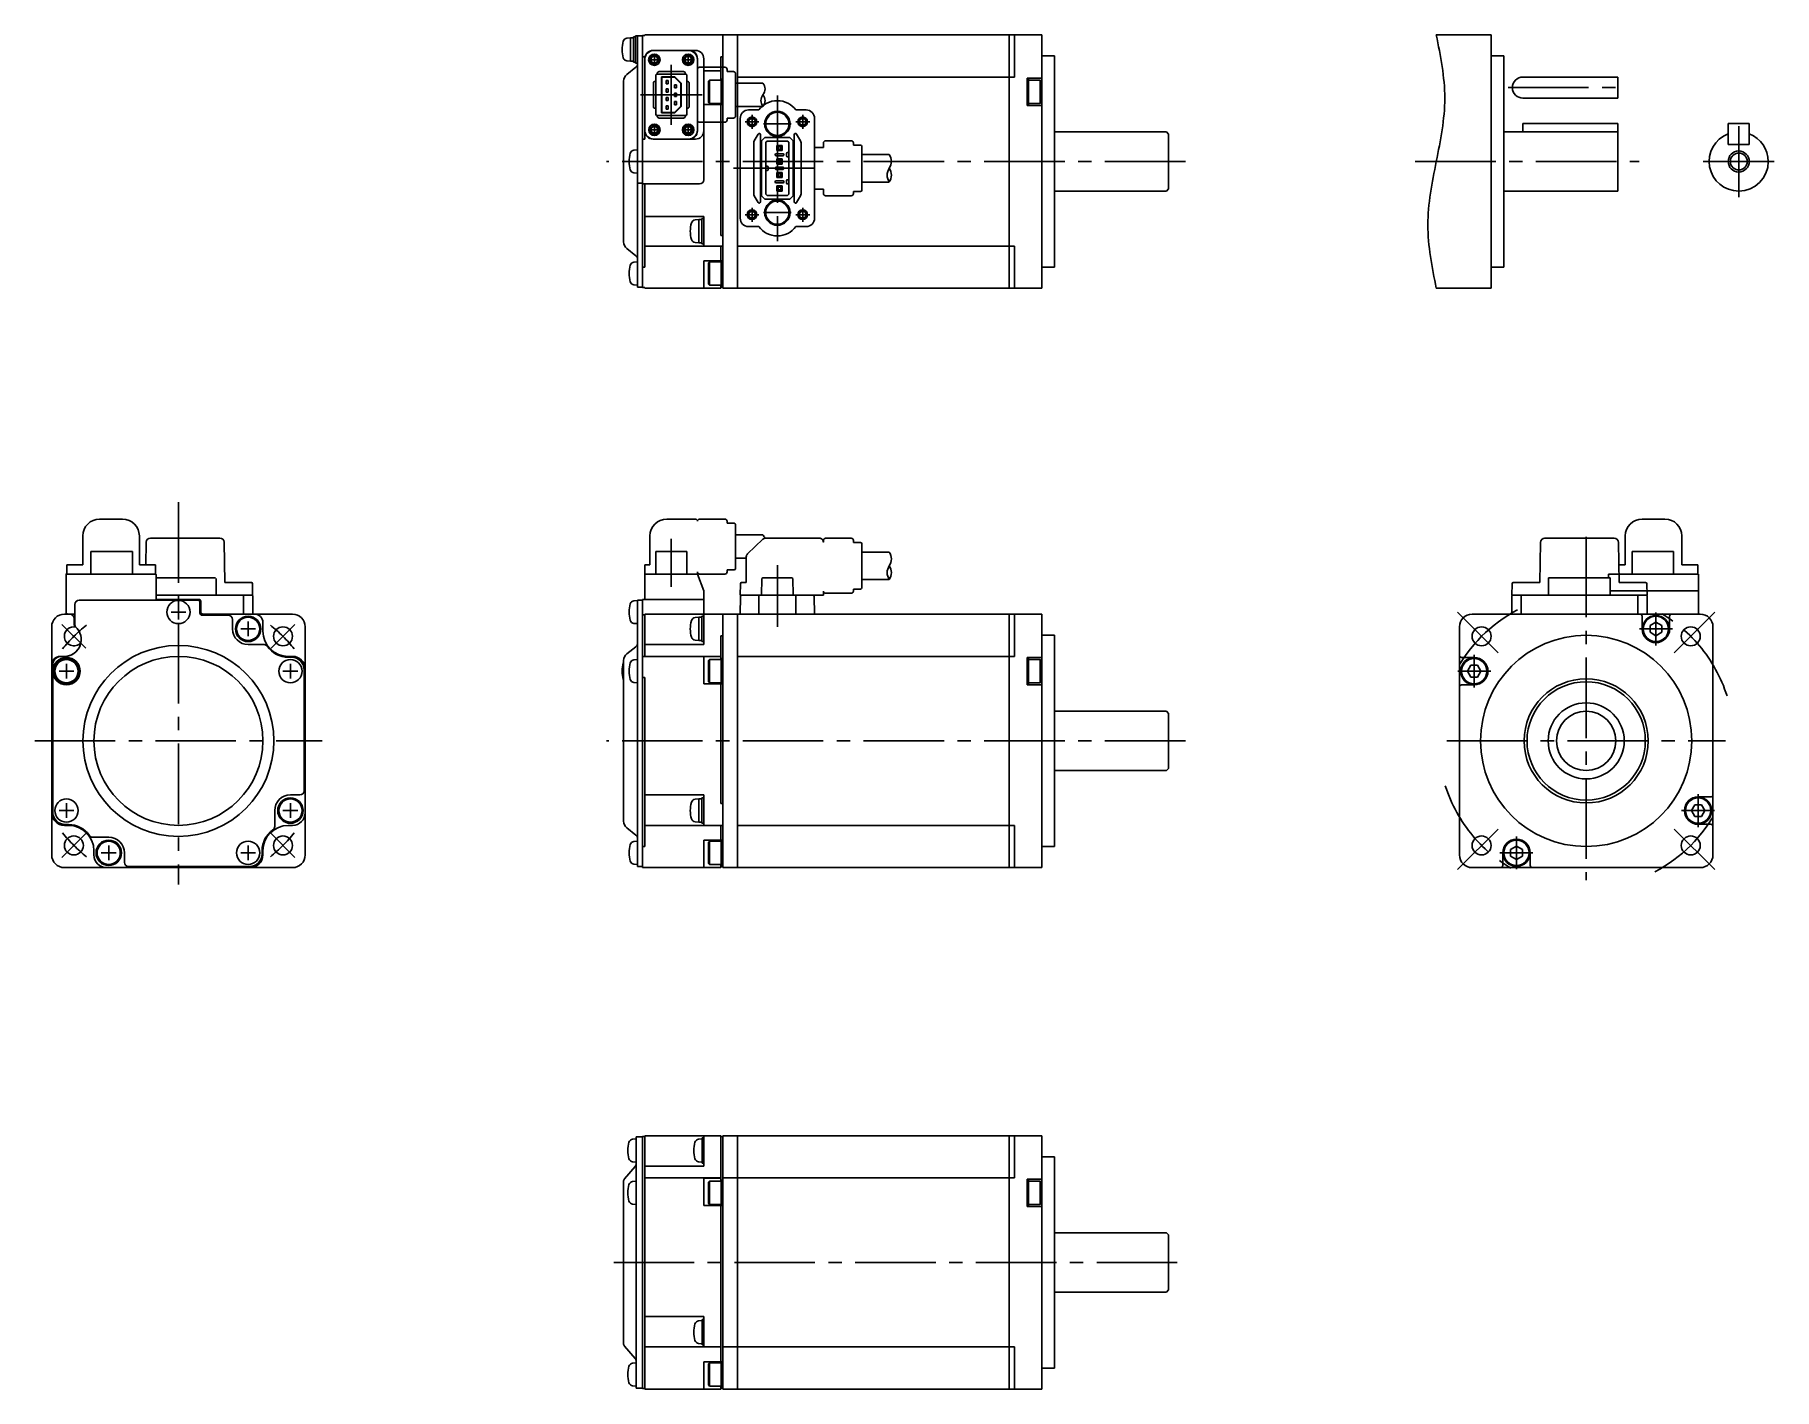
# Model space of a CAD drawing. Header units: millimetres. Extents: x -211 to 200, y -153 to 167.
import ezdxf

# ---------------------------------------------------------------- set-up
doc = ezdxf.new("R2010")
doc.units = ezdxf.units.MM
doc.linetypes.add('CENTER2', pattern=[28.575, 19.05, -3.175, 3.175, -3.175])
pattern_1 = [(45, (-150.9303, 10.75756), (-0.7071068, 1e-16), [])]

msp = doc.modelspace()

# ---------------------------------------------------------------- hatches: boundary and pattern name
at = {"linetype": 'Continuous'}
h = msp.add_hatch(dxfattribs=at)
h.set_pattern_fill('CUSTOM3', color=4, scale=0.5, angle=45, pattern_type=2)
h.set_pattern_definition(pattern_1)
edge = h.paths.add_edge_path()
edge.add_arc((-64.64, 161.24), 1.35, 0, 360)
edge = h.paths.add_edge_path(flags=17)
edge.add_arc((-64.64, 161.24), 1, 0, 360)
h = msp.add_hatch(dxfattribs=at)
h.set_pattern_fill('CUSTOM2', color=4, scale=0.5, angle=45, pattern_type=2)
h.set_pattern_definition(pattern_1)
edge = h.paths.add_edge_path()
edge.add_arc((-56.63, 161.24), 1.35, 0, 360)
edge = h.paths.add_edge_path(flags=17)
edge.add_arc((-56.63, 161.24), 1, 0, 360)
h = msp.add_hatch(dxfattribs=at)
h.set_pattern_fill('CUSTOM0', color=4, scale=0.5, angle=45, pattern_type=2)
h.set_pattern_definition(pattern_1)
edge = h.paths.add_edge_path()
edge.add_arc((-64.63, 144.64), 1.35, 0, 360)
edge = h.paths.add_edge_path(flags=17)
edge.add_arc((-64.63, 144.64), 1, 0, 360)
h = msp.add_hatch(dxfattribs=at)
h.set_pattern_fill('CUSTOM1', color=4, scale=0.5, angle=45, pattern_type=2)
h.set_pattern_definition(pattern_1)
edge = h.paths.add_edge_path()
edge.add_arc((-56.63, 144.64), 1.35, 0, 360)
edge = h.paths.add_edge_path(flags=17)
edge.add_arc((-56.63, 144.64), 1, 0, 360)

# ---------------------------------------------------------------- linework, layer by layer
at = {"color": 7, "linetype": 'Continuous'}
for p, q in [((-70.28, 166.39), (-71.13, 166.32)), ((-70.28, 166.39), (-70.28, 160.89)), ((-69.58, 166.39), (-70.28, 166.39)), ((-69.58, 166.64), (-69.58, 166.39)), ((-69.08, 166.64), (-69.58, 166.64)), ((-69.58, 160.89), (-69.58, 166.39)), ((-69.08, 166.89), (-69.08, 166.64)), ((-68.63, 166.89), (-69.08, 166.89)), ((-69.08, 166.64), (-69.08, 160.64)), ((-67.43, 166.89), (-68.63, 166.89)), ((-68.63, 166.89), (-68.63, 113.8)), ((-67.43, 107.34), (-67.43, 166.94)), ((-67.43, 166.94), (-66.93, 166.94)), ((-66.93, 167.14), (-48.43, 167.14)), ((-66.93, 167.14), (-66.93, 166.94)), ((-48.43, 167.14), (27.07, 167.14)), ((-48.43, 167.14), (-48.43, 107.14)), ((-43.93, 167.14), (-44.93, 167.14)), ((-43.93, 167.14), (-44.93, 167.14)), ((-44.93, 167.14), (-40.93, 167.14)), ((-44.93, 167.14), (-44.93, 135.54)), ((-39.08, 167.14), (-38.58, 167.14)), ((-39.08, 167.14), (-38.58, 167.14)), ((-38.58, 167.14), (-36.58, 167.14)), ((19.37, 165.59), (19.37, 167.14)), ((19.37, 166.39), (19.37, 167.14)), ((19.37, 166.39), (19.37, 167.14)), ((19.37, 167.14), (19.37, 166.39)), ((19.37, 166.99), (19.37, 166.79)), ((19.37, 165.39), (19.37, 166.94)), ((19.37, 107.14), (19.37, 165.59)), ((19.37, 165.19), (19.37, 164.99)), ((20.57, 157.14), (20.57, 167.14)), ((27.07, 167.14), (27.07, 107.14)), ((133.44, 167.14), (120.44, 167.14)), ((133.44, 107.14), (133.44, 167.14)), ((-71.13, 160.97), (-70.28, 160.89)), ((-70.28, 160.89), (-69.58, 160.89)), ((-69.58, 160.89), (-69.58, 160.64)), ((-69.58, 160.64), (-69.08, 160.64)), ((-69.08, 160.64), (-69.08, 160.39)), ((-67.43, 161.94), (-66.93, 161.94)), ((-66.93, 161.94), (-66.93, 142.44)), ((-64.93, 163.44), (-56.43, 163.44)), ((-56.43, 163.44), (-54.93, 163.44)), ((-54.43, 161.44), (-54.43, 144.44)), ((-52.93, 161.44), (-52.93, 144.44)), ((-48.93, 156.39), (-48.93, 161.94)), ((-48.93, 161.94), (-48.43, 161.94)), ((27.07, 162.14), (30.07, 162.14)), ((30.07, 162.14), (30.07, 112.14)), ((133.44, 162.14), (136.44, 162.14)), ((136.44, 162.14), (136.44, 112.14)), ((-71.17, 157.74), (-69.02, 159.44)), ((-69.08, 160.39), (-68.63, 160.39)), ((-64.33, 157.64), (-64.13, 157.84)), ((-64.33, 148.24), (-64.33, 157.64)), ((-64.13, 157.84), (-57.13, 157.84)), ((-63.98, 157.94), (-63.98, 157.84)), ((-57.78, 158.44), (-63.48, 158.44)), ((-59.83, 157.19), (-62.93, 157.19)), ((-62.93, 157.19), (-62.93, 148.69)), ((-58.33, 155.69), (-59.83, 157.19)), ((-57.28, 157.84), (-57.28, 157.94)), ((-56.93, 157.64), (-57.13, 157.84)), ((-56.93, 157.64), (-56.93, 148.24)), ((-52.93, 158.64), (-48.93, 158.64)), ((-48.81, 150.64), (-48.81, 156.64)), ((-48.81, 150.64), (-48.81, 156.64)), ((-48.81, 150.64), (-48.81, 156.64)), ((-48.81, 150.64), (-48.81, 156.64)), ((-48.81, 156.64), (-48.43, 156.64)), ((-45.43, 157.94), (-45.43, 157.74)), ((-44.93, 157.14), (19.37, 157.14)), ((19.37, 157.14), (20.57, 157.14)), ((23.57, 150.39), (23.57, 156.89)), ((23.57, 156.89), (27.07, 156.89)), ((23.57, 156.64), (23.95, 156.64)), ((23.95, 156.64), (23.95, 150.64)), ((140.94, 157.14), (163.44, 157.14)), ((163.44, 157.14), (163.44, 152.14)), ((-71.93, 156.17), (-71.93, 118.11)), ((-64.88, 150.24), (-64.88, 155.64)), ((-64.38, 156.14), (-64.33, 156.14)), ((-58.33, 150.19), (-58.33, 155.69)), ((-56.88, 156.14), (-56.93, 156.14)), ((-56.38, 150.24), (-56.38, 155.64)), ((-51.56, 156.39), (-51.81, 156.14)), ((-51.81, 151.14), (-51.81, 156.14)), ((-51.56, 156.39), (-48.81, 156.39)), ((-51.56, 156.39), (-51.56, 150.89)), ((-51.56, 156.39), (-51.56, 150.89)), ((23.57, 156.39), (23.57, 153.64)), ((23.57, 153.64), (23.57, 150.89)), ((23.95, 156.39), (26.7, 156.39)), ((26.95, 156.14), (26.7, 156.39)), ((26.71, 150.89), (26.71, 156.39)), ((26.95, 156.14), (26.95, 151.14)), ((-64.38, 149.74), (-64.33, 149.74)), ((-64.33, 148.24), (-64.13, 148.04)), ((-62.93, 148.69), (-59.83, 148.69)), ((-59.83, 148.69), (-58.33, 150.19)), ((-57.13, 148.04), (-56.93, 148.24)), ((-56.88, 149.74), (-56.93, 149.74)), ((-52.93, 150.64), (-48.93, 150.64)), ((-51.81, 151.14), (-51.56, 150.89)), ((-48.81, 150.89), (-51.56, 150.89)), ((-48.81, 150.89), (-51.56, 150.89)), ((-48.93, 119.64), (-48.93, 150.89)), ((-48.81, 150.64), (-48.43, 150.64)), ((-48.81, 150.64), (-48.43, 150.64)), ((-39.93, 149.34), (-42.33, 149.34)), ((-28.73, 149.34), (-31.13, 149.34)), ((23.57, 150.64), (23.95, 150.64)), ((23.57, 150.39), (27.07, 150.39)), ((26.7, 150.89), (23.95, 150.89)), ((26.7, 150.89), (26.95, 151.14)), ((163.44, 152.14), (140.94, 152.14)), ((-57.13, 148.04), (-64.13, 148.04)), ((-63.98, 147.94), (-63.98, 148.04)), ((-57.78, 147.44), (-63.48, 147.44)), ((-57.28, 148.04), (-57.28, 147.94)), ((-52.93, 132.84), (-52.93, 144.44)), ((-44.93, 144.25), (-44.93, 107.14)), ((-44.33, 147.34), (-44.33, 123.74)), ((-26.73, 123.74), (-26.73, 147.34)), ((30.07, 144.14), (56.57, 144.14)), ((56.57, 144.14), (57.07, 143.64)), ((136.44, 144.14), (163.44, 144.14)), ((140.94, 144.14), (140.94, 146.14)), ((140.94, 146.14), (163.44, 146.14)), ((163.44, 146.14), (163.44, 144.14)), ((163.44, 144.14), (163.44, 130.14)), ((189.52, 146.14), (189.52, 141.14)), ((194.52, 146.14), (189.52, 146.14)), ((194.52, 141.14), (194.52, 146.14)), ((-66.93, 142.44), (-67.43, 142.44)), ((-56.43, 142.44), (-64.93, 142.44)), ((-54.93, 142.44), (-56.43, 142.44)), ((-41.13, 135.54), (-41.13, 141.57)), ((-41, 142.07), (-40.09, 143.64)), ((-39.53, 135.54), (-39.53, 143.49)), ((-39.26, 142.04), (-38.46, 142.84)), ((-39.26, 129.04), (-39.26, 142.04)), ((-38.46, 142.84), (-32.61, 142.84)), ((-38.26, 141.69), (-37.96, 141.99)), ((-38.26, 135.54), (-38.26, 141.69)), ((-37.96, 141.99), (-33.11, 141.99)), ((-33.11, 141.99), (-32.81, 141.69)), ((-32.81, 141.69), (-32.81, 135.54)), ((-32.61, 142.84), (-31.81, 142.04)), ((-31.81, 142.04), (-31.81, 129.04)), ((-31.53, 135.54), (-31.53, 143.49)), ((-30.07, 142.07), (-30.97, 143.64)), ((-29.93, 135.54), (-29.93, 141.57)), ((57.07, 143.64), (57.07, 130.64)), ((189.52, 141.14), (194.52, 141.14)), ((-68.63, 139.89), (-69.48, 139.82)), ((-38.26, 136.04), (-37.91, 136.04)), ((-36.01, 138.64), (-36.01, 138.84)), ((-35.86, 138.99), (-34.16, 138.99)), ((-34.16, 138.49), (-35.86, 138.49)), ((-34.01, 138.84), (-34.01, 138.64)), ((-33.36, 138.44), (-33.36, 139.04)), ((-33.16, 139.24), (-32.81, 139.24)), ((-32.81, 138.24), (-33.16, 138.24)), ((-69.48, 134.46), (-68.63, 134.39)), ((-68.63, 132.04), (-67.43, 132.04)), ((-67.43, 131.84), (-66.93, 131.84)), ((-66.93, 131.84), (-53.93, 131.84)), ((-66.93, 112.14), (-66.93, 131.84)), ((-41.13, 135.54), (-41.13, 129.51)), ((-39.53, 135.54), (-39.53, 127.59)), ((-38.26, 135.54), (-38.26, 129.39)), ((-37.91, 135.04), (-38.26, 135.04)), ((-37.71, 135.84), (-37.71, 135.24)), ((-36.01, 135.44), (-36.01, 135.64)), ((-36.01, 132.24), (-36.01, 132.44)), ((-35.86, 135.79), (-34.16, 135.79)), ((-34.16, 135.29), (-35.86, 135.29)), ((-35.86, 132.59), (-34.16, 132.59)), ((-34.16, 132.09), (-35.86, 132.09)), ((-34.01, 135.64), (-34.01, 135.44)), ((-34.01, 132.44), (-34.01, 132.24)), ((-33.36, 132.04), (-33.36, 132.64)), ((-33.16, 132.84), (-32.81, 132.84)), ((-32.81, 131.84), (-33.16, 131.84)), ((-32.81, 129.39), (-32.81, 135.54)), ((-31.53, 135.54), (-31.53, 127.59)), ((-29.93, 135.54), (-29.93, 129.51)), ((-41, 129.01), (-40.09, 127.44)), ((-38.46, 128.24), (-39.26, 129.04)), ((-32.61, 128.24), (-38.46, 128.24)), ((-38.26, 129.39), (-37.96, 129.09)), ((-37.96, 129.09), (-33.11, 129.09)), ((-33.11, 129.09), (-32.81, 129.39)), ((-31.81, 129.04), (-32.61, 128.24)), ((-30.07, 129.01), (-30.97, 127.44)), ((56.57, 130.14), (30.07, 130.14)), ((57.07, 130.64), (56.57, 130.14)), ((163.44, 130.14), (136.44, 130.14)), ((-66.93, 124.14), (-52.93, 124.14)), ((-53.43, 123.64), (-53.43, 117.64)), ((-52.93, 123.64), (-53.43, 123.64)), ((-52.93, 117.14), (-52.93, 124.14)), ((-52.93, 123.64), (-52.93, 117.64)), ((-52.93, 123.64), (-52.93, 117.64)), ((-54.13, 123.39), (-54.98, 123.32)), ((-54.13, 117.89), (-54.13, 123.39)), ((-54.13, 123.39), (-53.43, 123.39)), ((-48.93, 119.64), (-48.43, 119.64)), ((-42.33, 121.74), (-39.93, 121.74)), ((-31.13, 121.74), (-28.73, 121.74)), ((-69.02, 114.84), (-71.17, 116.54)), ((-48.93, 117.14), (-66.93, 117.14)), ((-54.98, 117.97), (-54.13, 117.89)), ((-54.13, 117.89), (-53.43, 117.89)), ((-53.43, 117.64), (-52.93, 117.64)), ((-48.93, 117.14), (-48.43, 117.14)), ((-48.93, 117.14), (-48.93, 113.39)), ((-44.93, 117.14), (19.37, 117.14)), ((19.37, 117.14), (20.57, 117.14)), ((20.57, 117.14), (20.57, 107.14)), ((-68.63, 113.39), (-69.48, 113.32)), ((-68.63, 113.8), (-68.63, 107.39)), ((-67.43, 112.14), (-66.93, 112.14)), ((-52.93, 113.64), (-52.93, 107.14)), ((-48.93, 113.64), (-52.93, 113.64)), ((-51.56, 113.39), (-51.81, 113.14)), ((-51.81, 108.14), (-51.81, 113.14)), ((-51.56, 113.39), (-48.81, 113.39)), ((-51.56, 113.39), (-51.56, 107.89)), ((-48.81, 113.64), (-48.43, 113.64)), ((-48.81, 107.64), (-48.81, 113.64)), ((-48.43, 110.64), (-48.43, 113.39)), ((30.07, 112.14), (27.07, 112.14)), ((136.44, 112.14), (133.44, 112.14)), ((-69.48, 107.97), (-68.63, 107.89)), ((-68.63, 107.39), (-67.43, 107.39)), ((-66.93, 107.34), (-67.43, 107.34)), ((-48.93, 107.14), (-66.93, 107.14)), ((-51.81, 108.14), (-51.56, 107.89)), ((-48.81, 107.89), (-51.56, 107.89)), ((-48.93, 107.14), (-48.93, 107.89)), ((-48.93, 107.34), (-48.43, 107.34)), ((-48.81, 107.64), (-48.43, 107.64)), ((27.07, 107.14), (-48.43, 107.14)), ((120.44, 107.14), (133.44, 107.14)), ((-197.99, 44.8), (-188.19, 44.8)), ((-197.99, 39.5), (-197.99, 44.8)), ((-188.19, 44.8), (-188.19, 39.5)), ((-64.33, 39.5), (-64.33, 44.83)), ((-64.33, 44.83), (-56.93, 44.83)), ((-56.93, 44.83), (-56.93, 39.5)), ((166.81, 44.8), (176.61, 44.8)), ((166.81, 39.5), (166.81, 44.8)), ((176.61, 44.8), (176.61, 39.5)), ((-203.89, 30.5), (-203.89, 39.4)), ((-203.79, 39.5), (-182.69, 39.5)), ((-182.59, 39.4), (-182.59, 33.3)), ((-168.49, 38.57), (-182.59, 38.57)), ((-168.39, 38.47), (-168.39, 34.47)), ((-66.93, 39.4), (-66.93, 33.5)), ((-62.37, 39.5), (-66.83, 39.5)), ((-63.71, 39.5), (-54.43, 39.5)), ((-57.41, 39.5), (-61.51, 39.5)), ((-56.91, 39.5), (-61.01, 39.5)), ((-55.63, 39.5), (-57.41, 39.5)), ((-54.66, 39.5), (-56.91, 39.5)), ((-54.43, 39.5), (-52.93, 35.5)), ((-39.26, 34.5), (-39.19, 38.4)), ((-38.99, 38.6), (-39.19, 38.4)), ((-38.55, 38.6), (-38.99, 38.6)), ((-38.56, 38.6), (-38.08, 38.6)), ((-38.08, 38.6), (-32.99, 38.6)), ((-32.99, 38.6), (-32.51, 38.6)), ((-32.08, 38.6), (-32.51, 38.6)), ((-32.08, 38.6), (-31.88, 38.4)), ((-31.81, 34.5), (-31.88, 38.4)), ((147.01, 38.57), (161.61, 38.57)), ((147.01, 34.47), (147.01, 38.57)), ((161.21, 39.5), (182.51, 39.5)), ((161.21, 39.5), (161.21, 38.57)), ((161.61, 38.57), (161.61, 34.47)), ((182.51, 39.5), (182.51, 30)), ((-200.79, 33.3), (-178.36, 33.3)), ((-175.69, 34.47), (-182.59, 34.47)), ((-182.09, 33.5), (-172.49, 33.5)), ((-176.21, 33.3), (-172.69, 33.3)), ((-159.79, 34.47), (-175.69, 34.47)), ((-171.99, 33), (-171.99, 30.5)), ((-161.89, 34.47), (-161.89, 30)), ((-159.69, 34.37), (-159.69, 30)), ((-68.63, 33.25), (-69.48, 33.18)), ((-68.63, -29.75), (-68.63, 33.3)), ((-67.43, 33.3), (-68.63, 33.3)), ((-67.43, 33.5), (-67.43, 33.35)), ((-66.93, 33.5), (-67.43, 33.5)), ((-67.43, -30), (-67.43, 33.35)), ((-66.93, 33.5), (-52.93, 33.5)), ((-52.93, 35.5), (-52.93, 33.5)), ((-52.93, 33.5), (-52.93, 30)), ((-44.33, 30), (-44.26, 34.21)), ((-31.81, 34.5), (-43.96, 34.5)), ((-39.93, 34.5), (-39.93, 30)), ((-27.11, 34.5), (-31.81, 34.5)), ((-31.13, 34.5), (-31.13, 30)), ((-26.73, 30), (-26.81, 34.21)), ((138.31, 30.2), (138.31, 34.27)), ((138.51, 34.47), (170.11, 34.47)), ((140.51, 34.47), (140.51, 30)), ((161.61, 35.5), (182.51, 35.5)), ((168.11, 34.47), (168.11, 30)), ((170.31, 34.27), (170.31, 30.2)), ((-204.29, 30), (-203.39, 30)), ((-201.79, 30), (-203.39, 30)), ((-201.99, 27.76), (-201.99, 29.25)), ((-201.79, 27.57), (-201.79, 32.3)), ((-177.29, 30.5), (-179.04, 30.5)), ((-177.29, 30.5), (-177.29, 32.25)), ((-177.29, 30.5), (-177.29, 28.75)), ((-177.29, 30.5), (-175.54, 30.5)), ((-172.19, 32.8), (-172.19, 30.25)), ((-150.29, 30), (-172.12, 30)), ((-171.69, 29.75), (-165.49, 29.75)), ((-67.43, 29.8), (-66.93, 29.8)), ((-66.93, 30), (-66.93, 29.8)), ((-66.93, 30), (-48.93, 30)), ((-66.93, 29.8), (-66.93, 20)), ((-54.13, 29.25), (-54.98, 29.17)), ((-54.13, 29.25), (-54.13, 23.75)), ((-54.13, 29.25), (-53.43, 29.25)), ((-52.93, 29.5), (-53.43, 29.5)), ((-53.43, 29.5), (-53.43, 23.5)), ((-52.93, 22.8), (-52.93, 29.99)), ((-52.93, 29.5), (-52.93, 23.5)), ((-48.93, 30), (-48.95, 30.02)), ((-48.93, 30), (27.07, 30)), ((-48.43, 30), (-48.43, -14.8)), ((-43.93, 30), (-44.93, 30)), ((-43.93, 30), (-44.93, 30)), ((-44.93, 30), (-40.93, 30)), ((-44.93, 30), (-44.93, -1.6)), ((-39.08, 30), (-38.58, 30)), ((-39.08, 30), (-38.58, 30)), ((-38.58, 30), (-36.58, 30)), ((19.37, 30), (19.37, 20)), ((20.57, 30), (20.57, 20)), ((27.07, 30), (27.07, -30)), ((128.91, 30), (182.91, 30)), ((169.16, 26.5), (169.16, 29.5)), ((175.66, 26.5), (175.66, 29.5)), ((-207.29, -27), (-207.29, 27)), ((-164.49, 28.75), (-164.49, 26.5)), ((-160.79, 26.5), (-162.54, 26.5)), ((-160.79, 26.5), (-160.79, 28.25)), ((-160.79, 26.5), (-159.04, 26.5)), ((-160.79, 26.5), (-160.79, 24.75)), ((-157.29, 28), (-157.29, 26)), ((-147.29, -27), (-147.29, 27)), ((-69.48, 27.82), (-68.63, 27.75)), ((-48.93, 19.8), (-48.93, 24.9)), ((-48.93, 24.9), (-48.43, 24.9)), ((-48.93, 19.25), (-48.93, 24.9)), ((27.07, 25), (30.07, 25)), ((30.07, 25), (30.07, -25)), ((125.91, -27), (125.91, 27)), ((172.41, 28.1), (171.03, 27.3)), ((171.03, 27.3), (171.03, 25.7)), ((171.03, 25.7), (172.41, 24.9)), ((173.8, 27.3), (172.41, 28.1)), ((172.41, 24.9), (173.8, 25.7)), ((173.8, 25.7), (173.8, 27.3)), ((185.91, -27), (185.91, 27)), ((-160.79, 22.8), (-157.03, 22.8)), ((-71.17, 20.6), (-69.02, 22.3)), ((-66.93, 22.8), (-52.93, 22.8)), ((-54.98, 23.82), (-54.13, 23.75)), ((-54.13, 23.75), (-53.43, 23.75)), ((-53.43, 23.5), (-52.93, 23.5)), ((-207.29, 18), (-207.29, -18)), ((-207.29, 17), (-207.29, -17)), ((-207.04, 18), (-207.04, 11.8)), ((-203.79, 16.5), (-205.54, 16.5)), ((-205.29, 20), (-204.29, 20)), ((-205.04, 20), (-204.29, 20)), ((-203.79, 16.5), (-203.79, 18.25)), ((-203.79, 16.5), (-202.04, 16.5)), ((-203.79, 16.5), (-203.79, 14.75)), ((-150.79, 16.5), (-152.54, 16.5)), ((-151.29, 20), (-150.29, 20)), ((-151.29, 20), (-150.29, 20)), ((-151.29, 19.8), (-150.54, 19.8)), ((-150.79, 16.5), (-150.79, 18.25)), ((-150.79, 16.5), (-149.04, 16.5)), ((-150.79, 16.5), (-150.79, 14.75)), ((-147.54, 16.8), (-147.54, -11.8)), ((-147.29, 17), (-147.29, -11)), ((-147.29, 17), (-147.29, -17)), ((-147.29, 17), (-147.29, -17)), ((-71.93, 19.03), (-71.93, -19.03)), ((-68.63, 19.25), (-69.48, 19.17)), ((-67.43, 20), (-66.93, 20)), ((-66.93, 20), (-48.93, 20)), ((-52.93, 19.94), (-52.93, 13.5)), ((-48.93, 19.94), (-52.93, 19.94)), ((-51.56, 19.25), (-51.81, 19)), ((-51.81, 14), (-51.81, 19)), ((-51.56, 19.25), (-51.56, 13.75)), ((-51.56, 19.25), (-48.81, 19.25)), ((-48.81, 19.5), (-48.43, 19.5)), ((-48.81, 13.5), (-48.81, 19.5)), ((-44.93, 20), (20.57, 20)), ((19.37, 20), (19.37, -20)), ((23.57, 13.25), (23.57, 19.75)), ((23.57, 19.75), (27.07, 19.75)), ((23.57, 19.5), (23.57, 16.5)), ((23.57, 19.5), (23.95, 19.5)), ((23.57, 16.5), (23.57, 13.5)), ((23.95, 19.5), (23.95, 13.5)), ((23.95, 19.25), (26.7, 19.25)), ((26.7, 13.75), (26.7, 19.25)), ((26.95, 19), (26.7, 19.25)), ((26.95, 19), (26.95, 14)), ((125.91, 18), (125.91, -18)), ((129.41, 19.75), (126.41, 19.75)), ((128.61, 17.89), (127.81, 16.5)), ((127.81, 16.5), (128.61, 15.11)), ((130.21, 17.89), (128.61, 17.89)), ((131.01, 16.5), (130.21, 17.89)), ((130.21, 15.11), (131.01, 16.5)), ((185.91, 18), (185.91, -18)), ((-69.48, 13.82), (-68.63, 13.75)), ((-67.43, 15), (-66.93, 15)), ((-66.93, -25), (-66.93, 15)), ((-52.93, 13.5), (-48.93, 13.5)), ((-51.81, 14), (-51.56, 13.75)), ((-48.81, 13.75), (-51.56, 13.75)), ((-48.93, -14.8), (-48.93, 13.75)), ((-48.81, 13.5), (-48.43, 13.5)), ((23.57, 13.5), (23.95, 13.5)), ((23.57, 13.25), (27.07, 13.25)), ((26.7, 13.75), (23.95, 13.75)), ((26.7, 13.75), (26.95, 14)), ((129.41, 13.25), (126.41, 13.25)), ((128.61, 15.11), (130.21, 15.11)), ((-207.29, 11), (-207.29, -17)), ((-207.04, 11.8), (-207.04, -16.8)), ((-44.93, 7.1), (-44.93, -30)), ((30.07, 7), (56.57, 7)), ((56.57, 7), (57.07, 6.5)), ((57.07, 6.5), (57.07, -6.5)), ((56.57, -7), (30.07, -7)), ((57.07, -6.5), (56.57, -7)), ((-203.79, -16.5), (-203.79, -14.75)), ((-148.54, -12.8), (-150.79, -12.8)), ((-150.79, -16.5), (-150.79, -14.75)), ((-52.93, -12.8), (-66.93, -12.8)), ((-54.13, -13.75), (-54.98, -13.83)), ((-54.13, -19.25), (-54.13, -13.75)), ((-54.13, -13.75), (-53.43, -13.75)), ((-52.93, -13.5), (-53.43, -13.5)), ((-53.43, -13.5), (-53.43, -19.5)), ((-52.93, -20), (-52.93, -12.8)), ((-48.43, -14.8), (-48.93, -14.8)), ((-48.43, -14.8), (-48.43, -20)), ((181.61, -15.11), (180.81, -16.5)), ((183.21, -15.11), (181.61, -15.11)), ((182.41, -13.25), (185.41, -13.25)), ((182.41, -13.25), (185.41, -13.25)), ((184.01, -16.5), (183.21, -15.11)), ((-203.79, -16.5), (-205.54, -16.5)), ((-203.29, -20), (-204.29, -20)), ((-204.29, -20), (-203.29, -20)), ((-203.29, -19.8), (-204.04, -19.8)), ((-203.79, -16.5), (-202.04, -16.5)), ((-203.79, -16.5), (-203.79, -18.25)), ((-154.49, -16.5), (-154.49, -20.26)), ((-150.79, -16.5), (-152.54, -16.5)), ((-151.29, -20), (-150.29, -20)), ((-150.79, -16.5), (-149.04, -16.5)), ((-150.79, -16.5), (-150.79, -18.25)), ((-66.93, -20), (-48.93, -20)), ((-54.98, -19.18), (-54.13, -19.25)), ((-54.13, -19.25), (-53.43, -19.25)), ((-53.43, -19.5), (-52.93, -19.5)), ((-48.93, -20), (-48.93, -23.75)), ((-48.93, -20), (-48.43, -20)), ((-48.43, -20), (-48.43, -30)), ((-44.93, -20), (20.57, -20)), ((19.37, -20), (19.37, -30)), ((20.57, -20), (20.57, -30)), ((180.81, -16.5), (181.61, -17.89)), ((181.61, -17.89), (183.21, -17.89)), ((182.41, -19.75), (185.41, -19.75)), ((182.41, -19.75), (185.41, -19.75)), ((183.21, -17.89), (184.01, -16.5)), ((-193.79, -22.8), (-197.54, -22.8)), ((-69.02, -22.3), (-71.17, -20.6)), ((-68.63, -23.75), (-69.48, -23.83)), ((-66.93, -23.9), (-66.93, -22.97)), ((-52.93, -23.5), (-52.93, -30)), ((-48.93, -23.5), (-52.93, -23.5)), ((-51.56, -23.75), (-51.81, -24)), ((-51.81, -29), (-51.81, -24)), ((-51.56, -23.75), (-48.81, -23.75)), ((-51.56, -23.75), (-51.56, -29.25)), ((-48.81, -29.5), (-48.81, -23.5)), ((-48.81, -23.5), (-48.43, -23.5)), ((-197.29, -26), (-197.29, -27)), ((-193.79, -26.5), (-195.54, -26.5)), ((-193.79, -26.5), (-193.79, -24.75)), ((-193.79, -26.5), (-192.04, -26.5)), ((-193.79, -26.5), (-193.79, -28.25)), ((-190.09, -28.75), (-190.09, -26.5)), ((-160.79, -26.5), (-162.54, -26.5)), ((-160.79, -26.5), (-160.79, -24.75)), ((-160.79, -26.5), (-159.04, -26.5)), ((-160.79, -26.5), (-160.79, -28.25)), ((-157.49, -26), (-157.49, -26.75)), ((-157.29, -26), (-157.29, -27)), ((-157.29, -26), (-157.29, -27)), ((-67.43, -25), (-66.93, -25)), ((-48.43, -26.5), (-48.43, -29.25)), ((30.07, -25), (27.07, -25)), ((136.16, -26.5), (136.16, -29.5)), ((139.41, -24.9), (138.03, -25.7)), ((138.03, -25.7), (138.03, -27.3)), ((138.03, -27.3), (139.41, -28.1)), ((140.8, -25.7), (139.41, -24.9)), ((139.41, -28.1), (140.8, -27.3)), ((140.8, -27.3), (140.8, -25.7)), ((142.66, -26.5), (142.66, -29.5)), ((-150.29, -30), (-204.29, -30)), ((-194.29, -30), (-163.34, -30)), ((-194.29, -30), (-160.29, -30)), ((-189.09, -29.75), (-160.49, -29.75)), ((-188.29, -30), (-160.29, -30)), ((-163.34, -30), (-160.29, -30)), ((-69.48, -29.18), (-68.63, -29.25)), ((-68.63, -29.75), (-67.43, -29.75)), ((-48.93, -30), (-67.43, -30)), ((-51.81, -29), (-51.56, -29.25)), ((-48.81, -29.25), (-51.56, -29.25)), ((-48.93, -30), (-48.93, -29.25)), ((-48.93, -29.8), (-48.43, -29.8)), ((-48.81, -29.5), (-48.43, -29.5)), ((27.07, -30), (-48.43, -30)), ((182.91, -30), (128.91, -30)), ((173.91, -30), (137.91, -30)), ((-68.93, -94.21), (-69.78, -94.29)), ((-68.93, -93.71), (-68.93, -146.81)), ((-68.93, -93.71), (-67.43, -93.71)), ((-67.43, -153.26), (-67.43, -93.66)), ((-67.43, -93.66), (-66.93, -93.66)), ((-66.93, -153.47), (-66.93, -93.47)), ((-66.93, -93.47), (-48.93, -93.47)), ((-53.31, -94.22), (-54.16, -94.29)), ((-53.31, -93.97), (-53.31, -99.97)), ((-52.93, -93.97), (-53.31, -93.97)), ((-52.93, -100.67), (-52.93, -93.47)), ((-52.93, -93.97), (-52.93, -99.97)), ((-48.93, -104.21), (-48.93, -93.47)), ((-48.93, -93.66), (-48.43, -93.66)), ((-48.43, -93.46), (27.07, -93.46)), ((-48.43, -93.46), (-48.43, -153.46)), ((-43.93, -93.46), (-44.93, -93.46)), ((-43.93, -93.46), (-44.93, -93.46)), ((-44.93, -93.46), (-21.43, -93.46)), ((-44.93, -93.46), (-44.93, -125.06)), ((-22.83, -93.46), (-44.33, -93.46)), ((-20.43, -93.46), (-22.83, -93.46)), ((-16.03, -93.46), (-20.43, -93.46)), ((-16.03, -93.46), (-11.63, -93.46)), ((-11.63, -93.46), (-9.23, -93.46)), ((-9.23, -93.46), (-7.23, -93.46)), ((19.37, -95.01), (19.37, -93.46)), ((19.37, -94.21), (19.37, -93.46)), ((19.37, -94.21), (19.37, -93.46)), ((19.37, -93.46), (19.37, -94.21)), ((19.37, -93.61), (19.37, -93.81)), ((19.37, -95.21), (19.37, -93.66)), ((20.57, -103.46), (20.57, -93.46)), ((27.07, -93.46), (27.07, -153.46)), ((19.37, -153.46), (19.37, -95.01)), ((19.37, -95.41), (19.37, -95.61)), ((27.07, -98.46), (30.07, -98.46)), ((30.07, -98.46), (30.07, -148.46)), ((-69.18, -100.77), (-71.69, -103.68)), ((-69.78, -99.64), (-68.93, -99.71)), ((-66.93, -100.67), (-52.93, -100.67)), ((-54.16, -99.64), (-53.31, -99.72)), ((-53.31, -99.97), (-52.93, -99.97)), ((-71.93, -104.34), (-71.93, -142.59)), ((-68.93, -104.22), (-69.78, -104.29)), ((-68.93, -103.81), (-68.93, -110.22)), ((-68.93, -103.81), (-68.93, -110.22)), ((-66.93, -103.46), (-48.93, -103.46)), ((-48.93, -103.52), (-52.93, -103.52)), ((-52.93, -103.52), (-52.93, -109.96)), ((-51.56, -104.21), (-51.81, -104.46)), ((-51.81, -109.46), (-51.81, -104.46)), ((-51.56, -104.21), (-48.93, -104.21)), ((-51.56, -104.21), (-51.56, -109.71)), ((-48.93, -104.21), (-48.81, -104.21)), ((-48.81, -109.96), (-48.81, -103.96)), ((-48.81, -103.96), (-48.43, -103.96)), ((-44.93, -103.46), (-48.43, -103.46)), ((-44.93, -103.46), (20.57, -103.46)), ((23.57, -103.71), (27.07, -103.71)), ((23.57, -110.21), (23.57, -103.71)), ((23.57, -103.96), (23.95, -103.96)), ((23.57, -104.21), (23.57, -106.96)), ((23.57, -106.96), (23.57, -109.71)), ((23.95, -103.96), (23.95, -109.96)), ((23.95, -104.21), (26.7, -104.21)), ((26.95, -104.46), (26.7, -104.21)), ((26.71, -109.71), (26.71, -104.21)), ((26.95, -104.46), (26.95, -109.46)), ((-69.78, -109.64), (-68.93, -109.72)), ((-52.93, -109.96), (-48.93, -109.96)), ((-51.81, -109.46), (-51.56, -109.71)), ((-48.93, -109.71), (-51.56, -109.71)), ((-48.81, -109.71), (-48.93, -109.71)), ((-48.93, -146.97), (-48.93, -109.71)), ((-48.81, -109.96), (-48.43, -109.96)), ((23.57, -109.96), (23.95, -109.96)), ((23.57, -110.21), (27.07, -110.21)), ((26.7, -109.71), (23.95, -109.71)), ((26.7, -109.71), (26.95, -109.46)), ((-66.93, -111.96), (-66.93, -134.96)), ((-48.93, -111.96), (-48.93, -134.96)), ((-48.93, -111.96), (-48.93, -134.96)), ((-44.93, -116.36), (-44.93, -153.46)), ((30.07, -116.46), (56.57, -116.46)), ((56.57, -116.46), (57.07, -116.96)), ((57.07, -116.96), (57.07, -129.96)), ((56.57, -130.46), (30.07, -130.46)), ((57.07, -129.96), (56.57, -130.46)), ((-52.93, -136.27), (-66.93, -136.27)), ((-53.31, -137.22), (-54.16, -137.29)), ((-52.93, -136.97), (-53.31, -136.97)), ((-53.31, -136.97), (-53.31, -142.97)), ((-52.93, -143.46), (-52.93, -136.27)), ((-52.93, -136.97), (-52.93, -142.97)), ((-71.69, -143.24), (-69.18, -146.16)), ((-66.93, -143.46), (-48.93, -143.46)), ((-54.16, -142.64), (-53.31, -142.72)), ((-53.31, -142.97), (-52.93, -142.97)), ((-48.43, -143.46), (-44.93, -143.46)), ((-44.93, -143.46), (20.57, -143.46)), ((20.57, -143.46), (20.57, -153.46)), ((-68.93, -147.22), (-69.78, -147.29)), ((-68.93, -146.81), (-68.93, -153.22)), ((-68.93, -146.81), (-68.93, -153.22)), ((-68.93, -146.81), (-68.93, -153.21)), ((-66.93, -147.36), (-66.93, -146.44)), ((-66.93, -153.21), (-66.93, -147.36)), ((-48.93, -146.97), (-52.93, -146.97)), ((-52.93, -146.97), (-52.93, -153.47)), ((-51.56, -147.21), (-51.81, -147.46)), ((-51.81, -152.46), (-51.81, -147.46)), ((-51.56, -147.21), (-51.56, -152.71)), ((-51.56, -147.21), (-48.93, -147.21)), ((-48.93, -147.21), (-48.93, -146.97)), ((-48.93, -147.21), (-48.81, -147.21)), ((-48.81, -146.96), (-48.43, -146.96)), ((-48.81, -152.96), (-48.81, -146.96)), ((-48.43, -149.96), (-48.43, -152.71)), ((-48.43, -149.96), (-48.43, -152.71)), ((-48.43, -149.96), (-48.43, -152.71)), ((30.07, -148.46), (27.07, -148.46)), ((-69.78, -152.64), (-68.93, -152.72)), ((-68.93, -153.21), (-67.43, -153.21)), ((-66.93, -153.26), (-67.43, -153.26)), ((-48.93, -153.47), (-66.93, -153.47)), ((-51.81, -152.46), (-51.56, -152.71)), ((-48.81, -152.71), (-51.56, -152.71)), ((-48.93, -153.47), (-48.93, -152.71)), ((-48.93, -153.47), (-48.93, -152.71)), ((-48.93, -153.47), (-48.93, -152.71)), ((-48.93, -153.26), (-48.43, -153.26)), ((-48.93, -153.26), (-48.43, -153.26)), ((-48.93, -153.26), (-48.43, -153.26)), ((-48.81, -152.96), (-48.43, -152.96)), ((27.07, -153.46), (-48.43, -153.46))]:
    msp.add_line(p, q, dxfattribs=at)
at = {"color": 4, "linetype": 'Continuous'}
for p, q in [((-66.93, 161.24), (-66.93, 152.94)), ((-64.73, 163.44), (-56.63, 163.44)), ((-54.43, 161.24), (-54.43, 158.94)), ((-53.93, 159.44), (-47.93, 159.44)), ((-47.43, 158.44), (-47.43, 158.94)), ((-45.93, 158.44), (-47.43, 158.44)), ((-45.43, 157.94), (-45.43, 147.94)), ((-66.93, 144.64), (-66.93, 152.94)), ((-45.43, 155.69), (-38.93, 155.69)), ((-45.43, 150.19), (-38.93, 150.19)), ((-39.93, 149.34), (-42.33, 149.34)), ((-31.13, 149.34), (-28.73, 149.34)), ((-54.43, 144.64), (-54.43, 146.94)), ((-53.93, 146.44), (-47.93, 146.44)), ((-45.93, 147.44), (-47.43, 147.44)), ((-47.43, 147.44), (-47.43, 146.94)), ((-44.33, 123.74), (-44.33, 147.34)), ((-26.73, 147.34), (-26.73, 123.74)), ((-64.73, 142.44), (-56.63, 142.44)), ((-24.63, 140.49), (-26.73, 140.49)), ((-24.63, 140.49), (-24.63, 141.54)), ((-24.13, 142.04), (-18.03, 142.04)), ((-17.53, 141.04), (-17.53, 141.54)), ((-15.83, 141.04), (-17.53, 141.04)), ((-15.53, 130.34), (-15.53, 140.74)), ((-15.53, 138.79), (-13.78, 138.79)), ((-15.53, 138.79), (-9.03, 138.79)), ((-15.53, 132.29), (-9.03, 132.29)), ((-24.63, 130.59), (-26.73, 130.59)), ((-24.63, 129.54), (-24.63, 130.59)), ((-24.13, 129.04), (-18.03, 129.04)), ((-15.83, 130.04), (-17.53, 130.04)), ((-17.53, 130.04), (-17.53, 129.54)), ((-15.53, 130.34), (-15.53, 130.8)), ((-15.53, 130.34), (-15.53, 130.8)), ((-39.93, 121.74), (-42.33, 121.74)), ((-28.73, 121.74), (-31.13, 121.74)), ((-195.94, 52.5), (-190.54, 52.5)), ((-61.68, 52.5), (-54.93, 52.5)), ((-53.93, 52.5), (-47.93, 52.5)), ((-47.43, 52), (-47.43, 51.5)), ((-45.73, 51.5), (-47.43, 51.5)), ((-45.43, 51.2), (-45.43, 40.8)), ((169.16, 52.5), (174.56, 52.5)), ((-199.94, 41.7), (-199.94, 48.5)), ((-186.54, 41.7), (-186.54, 48.5)), ((-185.01, 41.7), (-184.92, 47.02)), ((-183.92, 48), (-167.45, 48)), ((-166.29, 37.5), (-166.45, 47.02)), ((-65.68, 41.7), (-65.68, 48.5)), ((-45.43, 48.75), (-38.93, 48.75)), ((-42.59, 44.29), (-38.99, 47.71)), ((-38.29, 48), (-25.63, 48)), ((-24.63, 47), (-24.63, 47.5)), ((-24.13, 47.95), (-18.03, 47.95)), ((-17.53, 46.95), (-17.53, 47.45)), ((-15.83, 46.95), (-17.53, 46.95)), ((-15.93, 46.95), (-17.33, 46.95)), ((-15.53, 46.65), (-15.53, 36.25)), ((144.91, 37.47), (145.08, 46.99)), ((146.08, 47.97), (162.55, 47.97)), ((163.71, 37.47), (163.55, 46.99)), ((165.16, 41.7), (165.16, 48.5)), ((178.56, 41.7), (178.56, 48.5)), ((-203.74, 41.7), (-199.94, 41.7)), ((-203.74, 41.7), (-203.74, 39.5)), ((-186.54, 41.7), (-182.74, 41.7)), ((-182.74, 41.7), (-182.74, 39.5)), ((-65.68, 41.7), (-66.93, 41.7)), ((-66.93, 39.5), (-66.93, 41.7)), ((-45.43, 43.25), (-42.88, 43.25)), ((-42.88, 37.5), (-42.88, 43.59)), ((-15.53, 44.7), (-9.03, 44.7)), ((165.16, 41.7), (163.7, 41.7)), ((178.56, 41.7), (182.36, 41.7)), ((182.36, 41.7), (182.36, 39.5)), ((-193.24, 39.5), (-203.74, 39.5)), ((-193.24, 39.5), (-182.74, 39.5)), ((-182.69, 39.5), (-182.74, 39.5)), ((-182.59, 34.47), (-182.59, 39.4)), ((-166.29, 37.5), (-160.03, 37.5)), ((-159.73, 37.21), (-159.73, 34.47)), ((-66.93, 39.5), (-60.68, 39.5)), ((-60.68, 39.5), (-54.43, 39.5)), ((-54.43, 39.5), (-54.43, 40)), ((-47.93, 39.5), (-53.93, 39.5)), ((-47.43, 40), (-47.43, 40.5)), ((-45.73, 40.5), (-47.43, 40.5)), ((-44.33, 34.5), (-44.29, 37.21)), ((-43.99, 37.5), (-42.88, 37.5)), ((-15.53, 38.2), (-9.03, 38.2)), ((138.31, 34.47), (138.36, 37.18)), ((138.66, 37.47), (144.91, 37.47)), ((171.86, 39.5), (163.68, 39.5)), ((163.71, 37.47), (169.97, 37.47)), ((171.86, 39.5), (165.81, 39.5)), ((170.31, 34.47), (170.27, 37.18)), ((171.86, 39.5), (182.36, 39.5)), ((-159.73, 34.47), (-182.59, 34.47)), ((-44.33, 34.5), (-35.53, 34.5)), ((-35.53, 34.5), (-24.63, 34.5)), ((-24.63, 35.45), (-24.63, 34.5)), ((-24.13, 34.95), (-18.03, 34.95)), ((-17.53, 35.95), (-17.53, 35.45)), ((-15.83, 35.95), (-17.53, 35.95)), ((-15.93, 35.95), (-17.33, 35.95)), ((138.31, 34.47), (154.31, 34.47)), ((154.31, 34.47), (170.31, 34.47))]:
    msp.add_line(p, q, dxfattribs=at)
at = {"color": 1, "linetype": 'CENTER2'}
for p, q in [((-65.84, 161.24), (-63.44, 161.24)), ((-64.64, 162.44), (-64.64, 160.04)), ((-57.83, 161.24), (-55.43, 161.24)), ((-56.63, 162.44), (-56.63, 160.04)), ((-60.63, 145.84), (-60.63, 160.04)), ((-67.94, 152.94), (-53.33, 152.94)), ((-35.53, 152.79), (-35.53, 118.29)), ((137.44, 154.64), (164.44, 154.64)), ((-65.83, 144.64), (-63.43, 144.64)), ((-64.63, 145.84), (-64.63, 143.44)), ((-57.83, 144.64), (-55.43, 144.64)), ((-56.63, 145.84), (-56.63, 143.44)), ((-39.88, 146.54), (-43.18, 146.54)), ((-41.53, 144.89), (-41.53, 148.19)), ((-38.83, 146.04), (-32.23, 146.04)), ((-31.18, 146.54), (-27.88, 146.54)), ((-29.53, 144.89), (-29.53, 148.19)), ((192.02, 145.54), (192.02, 128.74)), ((61.07, 137.14), (-75.99, 137.14)), ((115.44, 137.14), (168.44, 137.14)), ((200.42, 137.14), (183.62, 137.14)), ((-45.91, 135.54), (-25.35, 135.54)), ((-39.88, 124.54), (-43.18, 124.54)), ((-41.53, 126.19), (-41.53, 122.89)), ((-38.83, 125.04), (-32.23, 125.04)), ((-31.18, 124.54), (-27.88, 124.54)), ((-29.53, 126.19), (-29.53, 122.89)), ((-177.29, 56.5), (-177.29, -34)), ((-60.63, 47.83), (-60.63, 36.5)), ((155.91, 48.3), (155.91, -33)), ((-35.53, 41.6), (-35.53, 27)), ((135.05, 20.86), (125.44, 30.48)), ((172.41, 30.4), (172.41, 22.6)), ((176.77, 20.86), (186.39, 30.48)), ((-204.86, 27.58), (-199.21, 21.92)), ((-155.37, 21.92), (-149.71, 27.58)), ((176.31, 26.5), (168.51, 26.5)), ((133.31, 16.5), (125.51, 16.5)), ((129.41, 20.4), (129.41, 12.6)), ((-211.29, 0), (-143.29, 0)), ((61.07, 0), (-75.93, 0)), ((122.91, 0), (188.91, 0)), ((182.41, -12.6), (182.41, -20.4)), ((186.31, -16.5), (178.51, -16.5)), ((-204.86, -27.58), (-199.21, -21.92)), ((-149.71, -27.58), (-155.37, -21.92)), ((135.05, -20.86), (125.44, -30.48)), ((139.41, -22.6), (139.41, -30.4)), ((176.77, -20.86), (186.39, -30.48)), ((143.31, -26.5), (135.51, -26.5)), ((59.1, -123.46), (-75.99, -123.46))]:
    msp.add_line(p, q, dxfattribs=at)
at = {"color": 2, "linetype": 'Continuous'}
for p, q in [((-62.88, 157.14), (-59.88, 157.14)), ((-62.88, 148.74), (-62.88, 157.14)), ((-59.88, 157.14), (-58.38, 155.64)), ((-61.38, 156.32), (-61.88, 156.32)), ((-61.88, 156.32), (-61.88, 155.57)), ((-61.88, 155.57), (-61.38, 155.57)), ((-61.38, 154.32), (-61.88, 154.32)), ((-61.88, 154.32), (-61.88, 153.57)), ((-61.88, 153.57), (-61.38, 153.57)), ((-61.38, 155.57), (-61.38, 156.32)), ((-61.38, 153.57), (-61.38, 154.32)), ((-59.38, 155.32), (-59.88, 155.32)), ((-59.88, 155.32), (-59.88, 154.57)), ((-59.88, 154.57), (-59.38, 154.57)), ((-59.38, 153.32), (-59.88, 153.32)), ((-59.88, 153.32), (-59.88, 152.57)), ((-59.88, 152.57), (-59.38, 152.57)), ((-59.38, 154.57), (-59.38, 155.32)), ((-59.38, 152.57), (-59.38, 153.32)), ((-58.38, 155.64), (-58.38, 150.24)), ((-59.88, 148.74), (-62.88, 148.74)), ((-61.38, 152.32), (-61.88, 152.32)), ((-61.88, 152.32), (-61.88, 151.57)), ((-61.88, 151.57), (-61.38, 151.57)), ((-61.38, 150.32), (-61.88, 150.32)), ((-61.88, 150.32), (-61.88, 149.57)), ((-61.88, 149.57), (-61.38, 149.57)), ((-61.38, 151.57), (-61.38, 152.32)), ((-61.38, 149.57), (-61.38, 150.32)), ((-59.38, 151.32), (-59.88, 151.32)), ((-59.88, 151.32), (-59.88, 150.57)), ((-59.88, 150.57), (-59.38, 150.57)), ((-58.38, 150.24), (-59.88, 148.74)), ((-59.38, 150.57), (-59.38, 151.32)), ((-54.43, 146.94), (-54.43, 146.94)), ((-38.03, 144.38), (-38.03, 144.9)), ((-37.93, 144.7), (-37.93, 144.24)), ((-33.13, 144.7), (-33.13, 144.24)), ((-33.03, 144.9), (-33.03, 144.38)), ((-34.39, 140.96), (-35.62, 140.96)), ((-35.62, 140.96), (-35.62, 139.73)), ((-35.61, 140.54), (-35.62, 140.54)), ((-35.61, 140.14), (-35.62, 140.14)), ((-35.61, 139.74), (-35.61, 140.96)), ((-35.31, 140.64), (-35.61, 140.94)), ((-34.41, 140.94), (-35.61, 140.94)), ((-35.31, 140.04), (-35.61, 139.74)), ((-35.31, 140.04), (-35.31, 140.64)), ((-34.71, 140.64), (-35.31, 140.64)), ((-34.71, 140.04), (-35.31, 140.04)), ((-34.71, 140.64), (-34.41, 140.94)), ((-34.71, 140.04), (-34.71, 140.64)), ((-34.71, 140.04), (-34.41, 139.74)), ((-34.41, 139.74), (-34.41, 140.96)), ((-34.41, 140.14), (-34.39, 140.14)), ((-34.39, 140.96), (-34.39, 139.73)), ((-34.39, 139.73), (-35.62, 139.73)), ((-35.62, 137.76), (-35.62, 136.53)), ((-34.39, 137.76), (-35.62, 137.76)), ((-35.61, 137.34), (-35.62, 137.34)), ((-35.61, 136.94), (-35.62, 136.94)), ((-34.39, 136.53), (-35.62, 136.53)), ((-35.61, 139.74), (-34.41, 139.74)), ((-35.31, 137.44), (-35.61, 137.74)), ((-35.61, 137.74), (-35.61, 136.54)), ((-34.41, 137.74), (-35.61, 137.74)), ((-35.31, 136.84), (-35.61, 136.54)), ((-35.61, 136.54), (-34.41, 136.54)), ((-35.31, 137.44), (-34.71, 137.44)), ((-35.31, 137.44), (-35.31, 136.84)), ((-35.31, 136.84), (-34.71, 136.84)), ((-34.71, 137.44), (-34.41, 137.74)), ((-34.71, 137.44), (-34.71, 136.84)), ((-34.71, 136.84), (-34.41, 136.54)), ((-34.41, 137.74), (-34.41, 136.54)), ((-34.41, 137.34), (-34.39, 137.34)), ((-34.41, 136.94), (-34.39, 136.94)), ((-34.39, 137.76), (-34.39, 136.53)), ((-35.62, 134.56), (-35.62, 133.33)), ((-34.39, 134.56), (-35.62, 134.56)), ((-35.61, 134.14), (-35.62, 134.14)), ((-35.61, 133.74), (-35.62, 133.74)), ((-34.39, 133.33), (-35.62, 133.33)), ((-35.31, 134.24), (-35.61, 134.54)), ((-35.61, 134.54), (-35.61, 133.34)), ((-34.41, 134.54), (-35.61, 134.54)), ((-35.31, 133.64), (-35.61, 133.34)), ((-35.61, 133.34), (-34.41, 133.34)), ((-35.31, 134.24), (-34.71, 134.24)), ((-35.31, 134.24), (-35.31, 133.64)), ((-35.31, 133.64), (-34.71, 133.64)), ((-34.71, 134.24), (-34.41, 134.54)), ((-34.71, 134.24), (-34.71, 133.64)), ((-34.71, 133.64), (-34.41, 133.34)), ((-34.41, 134.54), (-34.41, 133.34)), ((-34.41, 134.14), (-34.39, 134.14)), ((-34.41, 133.74), (-34.39, 133.74)), ((-34.39, 134.56), (-34.39, 133.33)), ((-35.62, 130.13), (-35.62, 131.36)), ((-34.39, 131.36), (-35.62, 131.36)), ((-35.61, 130.94), (-35.62, 130.94)), ((-35.61, 130.54), (-35.62, 130.54)), ((-34.39, 130.13), (-35.62, 130.13)), ((-35.31, 131.04), (-35.61, 131.34)), ((-35.61, 131.34), (-35.61, 130.14)), ((-34.41, 131.34), (-35.61, 131.34)), ((-35.31, 130.44), (-35.61, 130.14)), ((-35.61, 130.14), (-34.41, 130.14)), ((-35.31, 131.04), (-34.71, 131.04)), ((-35.31, 131.04), (-35.31, 130.44)), ((-35.31, 130.44), (-34.71, 130.44)), ((-34.71, 131.04), (-34.41, 131.34)), ((-34.71, 131.04), (-34.71, 130.44)), ((-34.71, 130.44), (-34.41, 130.14)), ((-34.41, 131.34), (-34.41, 130.14)), ((-34.41, 130.94), (-34.39, 130.94)), ((-34.41, 130.54), (-34.39, 130.54)), ((-34.39, 130.13), (-34.39, 131.36))]:
    msp.add_line(p, q, dxfattribs=at)
at = {"color": 4, "linetype": 'Continuous'}
msp.add_lwpolyline([(-25.63, 48), (-25.61, 48), (-25.59, 48), (-25.57, 48), (-25.55, 47.99), (-25.53, 47.99), (-25.5, 47.99), (-25.48, 47.99), (-25.46, 47.98), (-25.44, 47.98), (-25.42, 47.98), (-25.4, 47.97), (-25.38, 47.97), (-25.35, 47.96), (-25.33, 47.95), (-25.31, 47.95), (-25.29, 47.94), (-25.27, 47.93), (-25.25, 47.92), (-25.23, 47.92), (-25.21, 47.91), (-25.19, 47.9), (-25.17, 47.89), (-25.15, 47.88), (-25.13, 47.87), (-25.12, 47.85), (-25.1, 47.84), (-25.08, 47.83), (-25.06, 47.82), (-25.04, 47.81), (-25.03, 47.79), (-25.01, 47.78), (-24.99, 47.77), (-24.98, 47.75), (-24.96, 47.74), (-24.94, 47.72), (-24.93, 47.71), (-24.91, 47.69), (-24.9, 47.68), (-24.88, 47.66), (-24.87, 47.64), (-24.85, 47.63), (-24.84, 47.61), (-24.83, 47.59), (-24.82, 47.57), (-24.8, 47.56), (-24.79, 47.54), (-24.78, 47.52), (-24.77, 47.5), (-24.76, 47.48), (-24.75, 47.46), (-24.74, 47.44), (-24.73, 47.42), (-24.72, 47.4), (-24.71, 47.38), (-24.7, 47.36), (-24.69, 47.34), (-24.69, 47.32), (-24.68, 47.3), (-24.67, 47.28), (-24.67, 47.26), (-24.66, 47.24), (-24.66, 47.22), (-24.65, 47.2), (-24.65, 47.17), (-24.65, 47.15), (-24.64, 47.13), (-24.64, 47.11), (-24.64, 47.09), (-24.64, 47.07), (-24.64, 47.04), (-24.64, 47.02), (-24.63, 47)], dxfattribs=at)
for centre in [(-64.64, 161.24), (-56.63, 161.24), (-64.63, 144.64), (-56.63, 144.64)]:
    msp.add_circle(centre, 1.35, dxfattribs=at)
at = {"color": 2, "linetype": 'Continuous'}
for centre, radius in [((-64.64, 161.24), 1), ((-56.63, 161.24), 1), ((-64.63, 144.64), 1), ((-56.63, 144.64), 1), ((-41.53, 146.54), 1), ((-29.53, 146.54), 1), ((192.02, 137.14), 2.5), ((-41.53, 124.54), 1), ((-29.53, 124.54), 1)]:
    msp.add_circle(centre, radius, dxfattribs=at)
at = {"color": 7, "linetype": 'Continuous'}
for centre, radius in [((-64.64, 161.24), 0.8), ((-56.63, 161.24), 0.8), ((-35.53, 146.04), 3), ((-35.53, 146.04), 3), ((-35.53, 146.04), 2.75), ((-64.63, 144.64), 0.8), ((-56.63, 144.64), 0.8), ((-41.53, 146.54), 1.15), ((-41.53, 146.54), 0.8), ((-29.53, 146.54), 1.15), ((-29.53, 146.54), 0.8), ((192.02, 137.14), 2), ((-35.53, 125.04), 3), ((-35.53, 125.04), 3), ((-35.53, 125.04), 2.75), ((-41.53, 124.54), 1.15), ((-41.53, 124.54), 0.8), ((-29.53, 124.54), 1.15), ((-29.53, 124.54), 0.8), ((-177.29, 30.5), 2.75), ((-160.79, 26.5), 3), ((-160.79, 26.5), 2.75), ((172.41, 26.5), 3.2), ((172.41, 26.5), 3), ((-152.54, 24.75), 2.25), ((131.16, 24.75), 2.25), ((155.91, 0), 25), ((180.66, 24.75), 2.25), ((-177.29, 0), 22.6), ((-203.79, 16.5), 3.25), ((-203.79, 16.5), 3), ((-203.79, 16.5), 2.75), ((-177.29, 0), 20), ((-150.79, 16.5), 2.75), ((129.41, 16.5), 3.2), ((129.41, 16.5), 3), ((155.91, 0), 14.69), ((155.91, 0), 14), ((155.91, 0), 9), ((-203.79, -16.5), 2.75), ((-150.79, -16.5), 3), ((-150.79, -16.5), 2.75), ((182.41, -16.5), 3.2), ((182.41, -16.5), 3), ((-202.04, -24.75), 2.25), ((-193.79, -26.5), 3), ((-193.79, -26.5), 2.75), ((-160.79, -26.5), 2.75), ((-152.54, -24.75), 2.25), ((131.16, -24.75), 2.25), ((139.41, -26.5), 3.2), ((139.41, -26.5), 3), ((180.66, -24.75), 2.25)]:
    msp.add_circle(centre, radius, dxfattribs=at)
for centre, radius, start, end in [((-65.28, 163.64), 7, 163.743, 180), ((-71.04, 165.32), 1, 95, 163.743), ((-65.28, 163.64), 7, 180, 196.257), ((-71.04, 161.96), 1, 196.257, 265), ((-64.93, 161.44), 2, 90, 180), ((-56.43, 161.44), 2, 0, 90), ((-54.93, 161.44), 2, 0, 90), ((-69.93, 156.17), 2, 128.2338, 180), ((-69.63, 160.23), 1, 308.2338, 0), ((-63.48, 157.94), 0.5, 90, 180), ((-57.78, 157.94), 0.5, 360, 90), ((140.94, 154.64), 2.5, 90, 180), ((-64.38, 155.64), 0.5, 90, 180), ((-56.88, 155.64), 0.5, 0, 90), ((140.94, 154.64), 2.5, 180, 270), ((-64.38, 150.24), 0.5, 180, 270), ((-56.88, 150.24), 0.5, 270, 0), ((-42.33, 147.34), 2, 90, 180), ((-35.53, 146.04), 5.5, 90, 143.1301), ((-35.53, 146.04), 5.5, 36.8699, 90), ((-28.73, 147.34), 2, 0, 90), ((-64.93, 144.44), 2, 180, 270), ((-63.48, 147.94), 0.5, 180, 270), ((-57.78, 147.94), 0.5, 270, 360), ((-56.43, 144.44), 2, 270, 0), ((-54.93, 144.44), 2, 270, 0), ((-40.13, 141.57), 1, 150, 180), ((-39.83, 143.49), 0.3, 0, 150), ((-31.23, 143.49), 0.3, 30, 180), ((-30.93, 141.57), 1, 0, 30), ((192.02, 137.14), 7, 110.9248, 270), ((192.02, 137.14), 7, 0, 69.0752), ((-63.63, 137.14), 7, 163.743, 180), ((-63.63, 137.14), 7, 180, 196.257), ((-69.39, 138.82), 1, 95, 163.743), ((-37.91, 135.84), 0.2, 0, 90), ((-35.86, 138.84), 0.15, 90, 180), ((-35.86, 138.64), 0.15, 180, 270), ((-34.16, 138.84), 0.15, 0, 90), ((-34.16, 138.64), 0.15, 270, 0), ((-33.16, 139.04), 0.2, 90, 180), ((-33.16, 138.44), 0.2, 180, 270), ((192.02, 137.14), 7, 270, 0), ((-69.39, 135.46), 1, 196.257, 265), ((-53.93, 132.84), 1, 270, 0), ((-37.91, 135.24), 0.2, 270, 0), ((-35.86, 135.64), 0.15, 90, 180), ((-35.86, 135.44), 0.15, 180, 270), ((-35.86, 132.44), 0.15, 90, 180), ((-35.86, 132.24), 0.15, 180, 270), ((-34.16, 135.64), 0.15, 0, 90), ((-34.16, 135.44), 0.15, 270, 0), ((-34.16, 132.44), 0.15, 0, 90), ((-34.16, 132.24), 0.15, 270, 0), ((-33.16, 132.64), 0.2, 90, 180), ((-33.16, 132.04), 0.2, 180, 270), ((-40.13, 129.51), 1, 180, 210), ((-30.93, 129.51), 1, 330, 0), ((-42.33, 123.74), 2, 180, 270), ((-39.83, 127.59), 0.3, 210, 0), ((-31.23, 127.59), 0.3, 180, 330), ((-28.73, 123.74), 2, 270, 360), ((-49.13, 120.64), 7, 163.743, 180), ((-49.13, 120.64), 7, 180, 196.257), ((-54.89, 122.32), 1, 95, 163.743), ((-35.53, 125.04), 5.5, 216.8699, 270), ((-35.53, 125.04), 5.5, 270, 323.1301), ((-69.93, 118.11), 2, 180, 231.7662), ((-54.89, 118.96), 1, 196.257, 265), ((-63.63, 110.64), 7, 163.743, 180), ((-69.39, 112.32), 1, 95, 163.743), ((-69.63, 114.06), 1, 0, 51.7662), ((-63.63, 110.64), 7, 180, 196.257), ((-69.39, 108.96), 1, 196.257, 265), ((-203.79, 39.4), 0.1, 90, 180), ((-66.83, 39.4), 0.1, 90, 180), ((-200.79, 32.3), 1, 90, 180), ((-182.09, 33), 0.5, 90, 143.1301), ((-172.69, 32.8), 0.5, 0, 90), ((-172.49, 33), 0.5, 0, 90), ((-159.79, 34.37), 0.1, 360, 90), ((-69.39, 32.18), 1, 95, 163.743), ((-43.96, 34.2), 0.3, 90, 179), ((-27.11, 34.2), 0.3, 1, 90), ((138.51, 34.27), 0.2, 90, 180), ((170.11, 34.27), 0.2, 0, 90), ((-204.29, 27), 3, 90, 180), ((-203.39, 30.5), 0.5, 180, 270), ((-202.99, 29), 1, 0, 90), ((-201.49, 29.25), 0.5, 126.8701, 180), ((-171.69, 30.25), 0.5, 180, 270), ((-171.49, 30.5), 0.5, 180, 270), ((-165.49, 28.75), 1, 0, 90), ((-159.29, 28), 2, 0, 90), ((-150.29, 27), 3, 0, 90), ((-63.63, 30.5), 7, 163.743, 180), ((-63.63, 30.5), 7, 180, 196.257), ((-54.89, 28.18), 1, 95, 163.743), ((128.91, 27), 3, 90, 180), ((138.11, 30.2), 0.2, 270, 0), ((168.66, 29.5), 0.5, 0, 90), ((170.51, 30.2), 0.2, 180, 270), ((176.16, 29.5), 0.5, 90, 180), ((182.91, 27), 3, 0, 90), ((-204.29, 24), 4, 270, 48.7001), ((-202.04, 24.75), 2.25, 78.5786, 180), ((-202.04, 24.75), 2.25, 180, 318.2142), ((-200.99, 27.76), 1, 180, 228.7001), ((-200.79, 27.57), 1, 180, 225.573), ((-160.79, 26.5), 3.7, 180, 270), ((-151.29, 26), 6, 180, 270), ((-69.39, 28.82), 1, 196.257, 265), ((-49.13, 26.5), 7, 163.743, 180), ((-49.13, 26.5), 7, 180, 196.257), ((172.41, 26.5), 3.25, 180, 0), ((-204.29, 24), 4, 270, 360), ((-157.03, 21.8), 1, 34.8499, 90), ((-151.29, 25.8), 6, 214.8499, 270), ((-69.93, 19.03), 2, 128.2338, 180), ((-69.63, 23.09), 1, 308.2338, 0), ((-54.89, 24.82), 1, 196.257, 265), ((-205.29, 18), 2, 90, 180), ((-205.04, 18), 2, 90, 180), ((-150.54, 16.8), 3, 0, 90), ((-150.29, 17), 3, 0, 90), ((-150.29, 17), 3, 0, 90), ((-65.28, 16.5), 7, 163.743, 180), ((-65.28, 16.5), 7, 180, 196.257), ((-71.04, 18.18), 1, 152.8615, 163.743), ((-63.63, 16.5), 7, 163.743, 180), ((-63.63, 16.5), 7, 180, 196.257), ((-69.39, 18.18), 1, 95, 163.743), ((126.41, 20.25), 0.5, 180, 270), ((129.41, 16.5), 3.25, 270, 90), ((-71.04, 14.82), 1, 196.257, 207.1385), ((-69.39, 14.82), 1, 196.257, 265), ((126.41, 12.75), 0.5, 90, 180), ((155.91, 0), 7, 90, 270), ((155.91, 0), 7, 270, 90), ((-148.54, -11.8), 1, 270, 0), ((-150.79, -16.5), 3.7, 90, 180), ((-49.13, -16.5), 7, 163.743, 180), ((-54.89, -14.82), 1, 95, 163.743), ((182.41, -16.5), 3.25, 90, 270), ((182.41, -16.5), 3.25, 90, 270), ((185.41, -12.75), 0.5, 270, 0), ((185.41, -12.75), 0.5, 270, 0), ((-204.29, -17), 3, 180, 270), ((-204.29, -17), 3, 180, 270), ((-204.04, -16.8), 3, 180, 270), ((-203.29, -25.8), 6, 34.8499, 90), ((-203.29, -26), 6, 30, 90), ((-203.29, -26), 6, 0, 90), ((-151.29, -26), 6, 90, 180), ((-155.49, -20.26), 1, 304.8499, 0), ((-150.29, -17), 3, 270, 0), ((-69.93, -19.03), 2, 180, 231.7662), ((-49.13, -16.5), 7, 180, 196.257), ((-54.89, -18.18), 1, 196.257, 265), ((185.41, -20.25), 0.5, 0, 90), ((185.41, -20.25), 0.5, 0, 90), ((-197.54, -21.8), 1, 214.8499, 270), ((-193.79, -26.5), 3.7, 0, 90), ((-151.49, -26), 6, 124.8499, 180), ((-63.63, -26.5), 7, 163.743, 180), ((-69.39, -24.82), 1, 95, 163.743), ((-69.63, -23.09), 1, 0, 51.7662), ((139.41, -26.5), 3.25, 0, 180), ((-204.29, -27), 3, 180, 270), ((-194.29, -27), 3, 180, 270), ((-189.09, -28.75), 1, 180, 270), ((-160.49, -26.75), 3, 270, 360), ((-160.29, -27), 3, 270, 0), ((-160.29, -27), 3, 270, 0), ((-150.29, -27), 3, 270, 0), ((-63.63, -26.5), 7, 180, 196.257), ((-69.39, -28.18), 1, 196.257, 265), ((128.91, -27), 3, 180, 270), ((182.91, -27), 3, 270, 0), ((135.66, -29.5), 0.5, 270, 0), ((143.16, -29.5), 0.5, 180, 270), ((-69.69, -95.28), 1, 95, 163.743), ((-54.07, -95.29), 1, 95, 163.743), ((-63.93, -96.96), 7, 163.743, 180), ((-63.93, -96.96), 7, 180, 196.257), ((-48.31, -96.97), 7, 163.743, 180), ((-48.31, -96.97), 7, 180, 196.257), ((-69.69, -98.64), 1, 196.257, 265), ((-69.93, -100.12), 1, 319.1878, 0), ((-54.07, -98.65), 1, 196.257, 265), ((-70.93, -104.34), 1, 139.1878, 180), ((-63.93, -106.97), 7, 163.743, 180), ((-63.93, -106.97), 7, 180, 196.257), ((-69.69, -105.29), 1, 95, 163.743), ((-69.69, -108.65), 1, 196.257, 265), ((-48.31, -139.97), 7, 163.743, 180), ((-48.31, -139.97), 7, 180, 196.257), ((-54.07, -138.29), 1, 95, 163.743), ((-70.93, -142.59), 1, 180, 220.8122), ((-54.07, -141.65), 1, 196.257, 265), ((-63.93, -149.97), 7, 163.743, 180), ((-69.69, -148.29), 1, 95, 163.743), ((-69.93, -146.81), 1, 0, 40.8122), ((-63.93, -149.97), 7, 180, 196.257), ((-69.69, -151.65), 1, 196.257, 265)]:
    msp.add_arc(centre, radius, start, end, dxfattribs=at)
at = {"color": 4, "linetype": 'Continuous'}
for centre, radius, start, end in [((-64.73, 161.24), 2.2, 90, 180), ((-56.63, 161.24), 2.2, 0, 90), ((-53.93, 158.94), 0.5, 90, 180), ((-47.93, 158.94), 0.5, 0, 90), ((-45.93, 157.94), 0.5, 0, 90), ((-37.29, 151.57), 2.14, 140.0338, 219.9662), ((-40.58, 154.32), 2.14, 320.0338, 39.9662), ((-40.58, 151.57), 2.14, 320.0338, 39.9662), ((-42.33, 147.34), 2, 90, 180), ((-35.53, 146.04), 5.5, 36.8699, 143.1301), ((-28.73, 147.34), 2, 0, 90), ((-64.73, 144.64), 2.2, 180, 270), ((-56.63, 144.64), 2.2, 270, 0), ((-53.93, 146.94), 0.5, 180, 270), ((-47.93, 146.94), 0.5, 270, 0), ((-45.93, 147.94), 0.5, 270, 0), ((-24.13, 141.54), 0.5, 90, 180), ((-18.03, 141.54), 0.5, 0, 90), ((-15.83, 140.74), 0.3, 0, 90), ((-11.43, 137.17), 2.89, 325.7945, 34.2055), ((-6.64, 133.92), 2.89, 145.7945, 214.2055), ((-11.43, 133.92), 2.89, 325.7945, 34.2055), ((-24.13, 129.54), 0.5, 180, 270), ((-18.03, 129.54), 0.5, 270, 0), ((-15.83, 130.34), 0.3, 270, 0), ((-42.33, 123.74), 2, 180, 270), ((-28.73, 123.74), 2, 270, 360), ((-35.53, 125.04), 5.5, 216.8699, 323.1301), ((-195.94, 48.5), 4, 90, 180), ((-190.54, 48.5), 4, 0, 90), ((-61.68, 48.5), 4, 90, 180), ((-54.93, 52), 0.5, 0, 90), ((-53.93, 52), 0.5, 90, 180), ((-47.93, 52), 0.5, 0, 90), ((-45.73, 51.2), 0.3, 0, 90), ((169.16, 48.5), 4, 90, 180), ((174.56, 48.5), 4, 0, 90), ((174.56, 48.5), 4, 0, 90), ((-183.92, 47), 1, 90, 179), ((-167.45, 47), 1, 1, 90), ((-38.29, 47), 1, 90, 134.5), ((-40.58, 47.38), 2.14, 16.5158, 39.9662), ((-24.13, 47.45), 0.5, 90, 180), ((-24.13, 47.45), 0.5, 90, 180), ((-18.03, 47.45), 0.5, 0, 90), ((-15.83, 46.65), 0.3, 0, 90), ((146.08, 46.97), 1, 90, 179), ((162.55, 46.97), 1, 1, 90), ((-41.88, 43.57), 1, 134.5, 179), ((-6.64, 39.82), 2.89, 145.7945, 214.2055), ((-11.43, 43.08), 2.89, 325.7945, 34.2055), ((-11.43, 39.82), 2.89, 325.7945, 34.2055), ((-182.69, 39.4), 0.1, 0, 90), ((-160.03, 37.2), 0.3, 1, 90), ((-53.93, 40), 0.5, 180, 270), ((-47.93, 40), 0.5, 270, 0), ((-45.73, 40.8), 0.3, 270, 0), ((-43.99, 37.2), 0.3, 90, 179), ((138.66, 37.17), 0.3, 90, 179), ((169.97, 37.17), 0.3, 1, 90), ((-24.13, 35.45), 0.5, 180, 270), ((-24.13, 35.45), 0.5, 180, 270), ((-18.03, 35.45), 0.5, 270, 0), ((-15.83, 36.25), 0.3, 270, 0)]:
    msp.add_arc(centre, radius, start, end, dxfattribs=at)
at = {"color": 1, "linetype": 'CENTER2'}
for centre, start, end in [((155.91, 0), 117.6604, 152.3396), ((155.91, 0), 17.7153, 62.3396), ((-177.29, 0), 128.4376, 141.5624), ((-177.29, 0), 38.4376, 51.5624), ((155.91, 0), 197.7153, 242.3396), ((155.91, 0), 297.6604, 332.3396), ((-177.29, 0), 218.4376, 231.5624), ((-177.29, 0), 308.4376, 321.5624)]:
    msp.add_arc(centre, 35, start, end, dxfattribs=at)
at = {"color": 2, "linetype": 'Continuous'}
msp.add_open_spline([(120.44, 167.14), (121.44, 162.14), (123.44, 152.14), (120.44, 137.14), (117.44, 122.14), (119.44, 112.14), (120.44, 107.14)], degree=3, dxfattribs=at)

doc.saveas('drawing.dxf')
